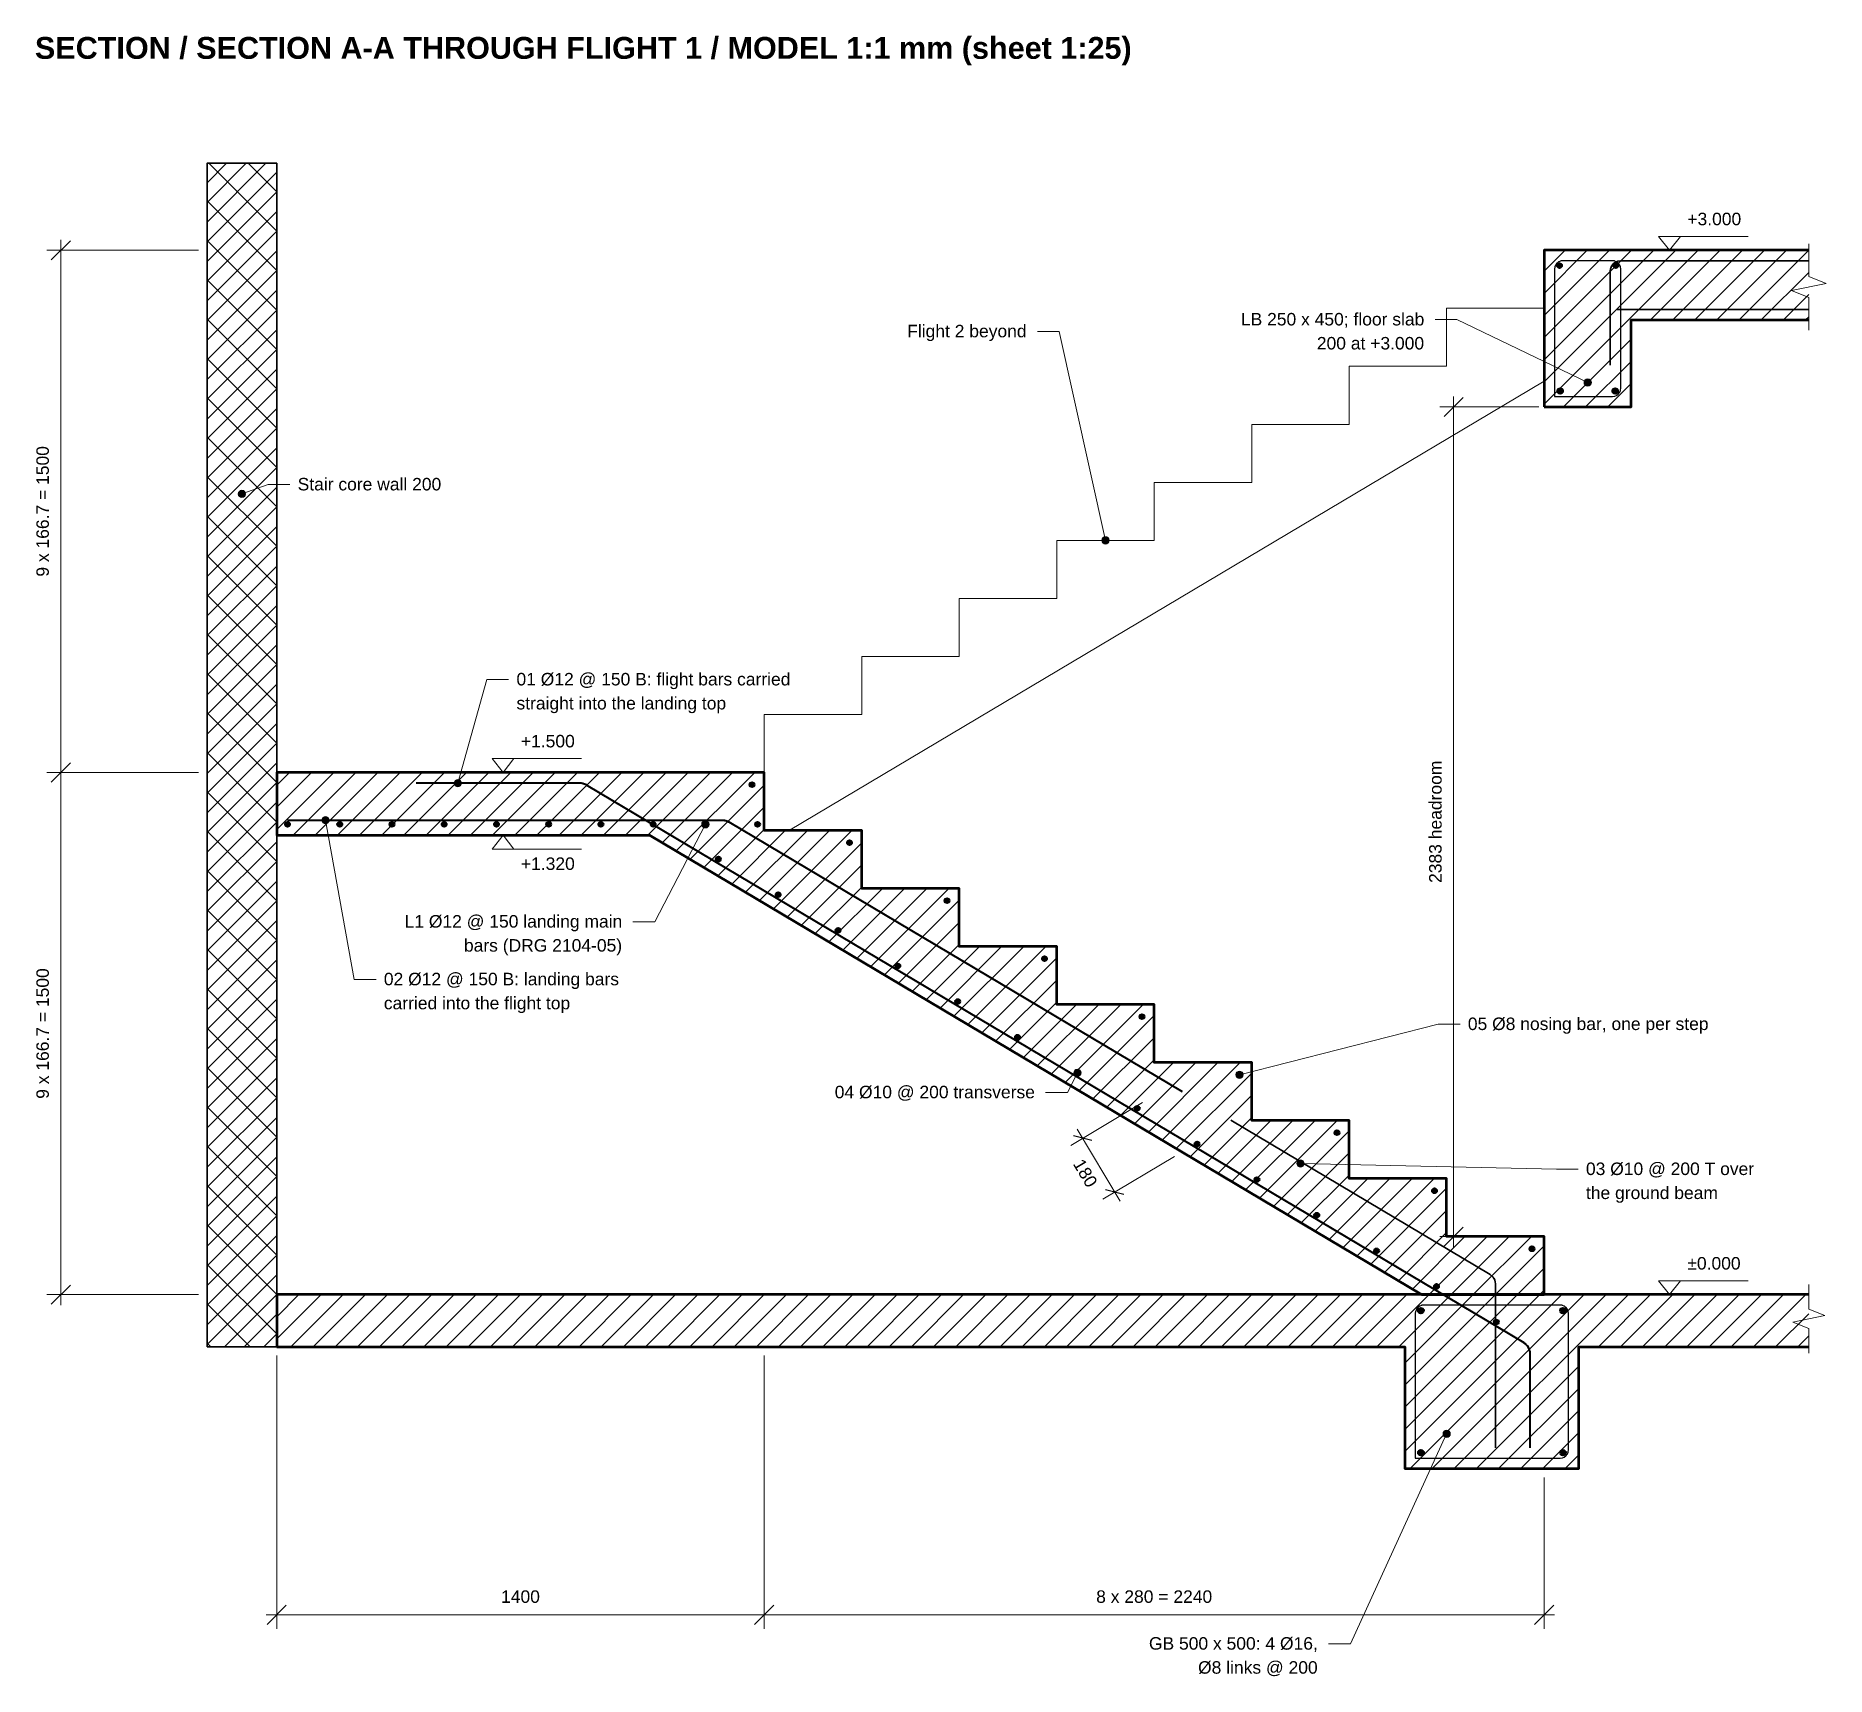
# Model space of a CAD drawing. Header units: millimetres. Extents: x 3 to 17716, y 0 to 5336.
# Drawn here: x 3 to 5144, y 5 to 4717 of the extents above; entities that cross this region are included whole.
import ezdxf
from ezdxf.enums import TextEntityAlignment as Align

# ---------------------------------------------------------------- set-up
doc = ezdxf.new("R2010")
doc.units = ezdxf.units.MM
for name, color, linetype, lineweight, true_color in [('A-BORDER', 7, 'Continuous', 18, 0x6f8794), ('A-DIMS', 7, 'Continuous', 15, 0x46606d), ('A-TEXT', 7, 'Continuous', 15, 0x1b2a33), ('A-WALL', 7, 'Continuous', 35, 0x3a4a54), ('S-CONC', 7, 'Continuous', 50, 0x1f2d36), ('S-CONC-BYD', 7, 'Continuous', 18, 0x5b6b74), ('S-HATCH', 7, 'Continuous', 9, 0x9aa5aa), ('S-REBAR', 7, 'Continuous', 40, 0xb2361f)]:
    doc.layers.add(name, color=color, linetype=linetype, lineweight=lineweight, true_color=true_color)
doc.styles.add('STR_BOLD', font='arialbd.ttf')
doc.styles.add('STR_REGULAR', font='arial.ttf')

msp = doc.modelspace()

# ---------------------------------------------------------------- texts
at = {"layer": 'A-TEXT', "style": 'STR_BOLD'}
msp.add_text('SECTION / SECTION A-A THROUGH FLIGHT 1 / MODEL 1:1 mm (sheet 1:25)', height=62.825, dxfattribs=at).set_placement((0, 4651))

# ---------------------------------------------------------------- blocks, each defined once
blk = doc.blocks.new('2104_STAIR_DOGLEG_SECTION')
at = {"layer": 'A-DIMS'}
h = blk.add_hatch(color=256, dxfattribs=at)
edge = h.paths.add_edge_path()
edge.add_arc((3765, 2620), 10.5, 0, 360)
h = blk.add_hatch(color=256, dxfattribs=at)
edge = h.paths.add_edge_path()
edge.add_arc((-100, 2300), 10.5, 0, 360)
h = blk.add_hatch(color=256, dxfattribs=at)
edge = h.paths.add_edge_path()
edge.add_arc((2380, 2166.7), 10.5, 0, 360)
h = blk.add_hatch(color=256, dxfattribs=at)
edge = h.paths.add_edge_path()
edge.add_arc((520, 1469), 10.5, 0, 360)
h = blk.add_hatch(color=256, dxfattribs=at)
edge = h.paths.add_edge_path()
edge.add_arc((140, 1363), 10.5, 0, 360)
h = blk.add_hatch(color=256, dxfattribs=at)
edge = h.paths.add_edge_path()
edge.add_arc((1231, 1351), 10.5, 0, 360)
h = blk.add_hatch(color=256, dxfattribs=at)
edge = h.paths.add_edge_path()
edge.add_arc((2299.5, 637.3), 10.5, 0, 360)
h = blk.add_hatch(color=256, dxfattribs=at)
edge = h.paths.add_edge_path()
edge.add_arc((2765, 631.7), 10.5, 0, 360)
h = blk.add_hatch(color=256, dxfattribs=at)
edge = h.paths.add_edge_path()
edge.add_arc((2940, 376.6), 10.5, 0, 360)
h = blk.add_hatch(color=256, dxfattribs=at)
edge = h.paths.add_edge_path()
edge.add_arc((3360, -400), 10.5, 0, 360)
at = {"layer": 'S-REBAR'}
h = blk.add_hatch(color=256, dxfattribs=at)
edge = h.paths.add_edge_path()
edge.add_arc((3684, 2956), 7, 0, 360)
h = blk.add_hatch(color=256, dxfattribs=at)
edge = h.paths.add_edge_path()
edge.add_arc((3846, 2956), 7, 0, 360)
h = blk.add_hatch(color=256, dxfattribs=at)
edge = h.paths.add_edge_path()
edge.add_arc((3686, 2596), 8, 0, 360)
h = blk.add_hatch(color=256, dxfattribs=at)
edge = h.paths.add_edge_path()
edge.add_arc((3844, 2596), 8, 0, 360)
h = blk.add_hatch(color=256, dxfattribs=at)
edge = h.paths.add_edge_path()
edge.add_arc((1365, 1465), 7, 0, 360)
h = blk.add_hatch(color=256, dxfattribs=at)
edge = h.paths.add_edge_path()
edge.add_arc((31, 1351), 7, 0, 360)
h = blk.add_hatch(color=256, dxfattribs=at)
edge = h.paths.add_edge_path()
edge.add_arc((181, 1351), 7, 0, 360)
h = blk.add_hatch(color=256, dxfattribs=at)
edge = h.paths.add_edge_path()
edge.add_arc((331, 1351), 7, 0, 360)
h = blk.add_hatch(color=256, dxfattribs=at)
edge = h.paths.add_edge_path()
edge.add_arc((481, 1351), 7, 0, 360)
h = blk.add_hatch(color=256, dxfattribs=at)
edge = h.paths.add_edge_path()
edge.add_arc((631, 1351), 7, 0, 360)
h = blk.add_hatch(color=256, dxfattribs=at)
edge = h.paths.add_edge_path()
edge.add_arc((781, 1351), 7, 0, 360)
h = blk.add_hatch(color=256, dxfattribs=at)
edge = h.paths.add_edge_path()
edge.add_arc((931, 1351), 7, 0, 360)
h = blk.add_hatch(color=256, dxfattribs=at)
edge = h.paths.add_edge_path()
edge.add_arc((1081, 1351), 7, 0, 360)
h = blk.add_hatch(color=256, dxfattribs=at)
edge = h.paths.add_edge_path()
edge.add_arc((1231, 1351), 7, 0, 360)
h = blk.add_hatch(color=256, dxfattribs=at)
edge = h.paths.add_edge_path()
edge.add_arc((1381, 1351), 7, 0, 360)
h = blk.add_hatch(color=256, dxfattribs=at)
edge = h.paths.add_edge_path()
edge.add_arc((1645, 1298.3), 7, 0, 360)
h = blk.add_hatch(color=256, dxfattribs=at)
edge = h.paths.add_edge_path()
edge.add_arc((1268.3, 1251.1), 7, 0, 360)
h = blk.add_hatch(color=256, dxfattribs=at)
edge = h.paths.add_edge_path()
edge.add_arc((1440.2, 1148.8), 7, 0, 360)
h = blk.add_hatch(color=256, dxfattribs=at)
edge = h.paths.add_edge_path()
edge.add_arc((1925, 1131.7), 7, 0, 360)
h = blk.add_hatch(color=256, dxfattribs=at)
edge = h.paths.add_edge_path()
edge.add_arc((1612.1, 1046.5), 7, 0, 360)
h = blk.add_hatch(color=256, dxfattribs=at)
edge = h.paths.add_edge_path()
edge.add_arc((1783.9, 944.2), 7, 0, 360)
h = blk.add_hatch(color=256, dxfattribs=at)
edge = h.paths.add_edge_path()
edge.add_arc((2205, 965), 7, 0, 360)
h = blk.add_hatch(color=256, dxfattribs=at)
edge = h.paths.add_edge_path()
edge.add_arc((1955.8, 841.9), 7, 0, 360)
h = blk.add_hatch(color=256, dxfattribs=at)
edge = h.paths.add_edge_path()
edge.add_arc((2485, 798.3), 7, 0, 360)
h = blk.add_hatch(color=256, dxfattribs=at)
edge = h.paths.add_edge_path()
edge.add_arc((2127.6, 739.6), 7, 0, 360)
h = blk.add_hatch(color=256, dxfattribs=at)
edge = h.paths.add_edge_path()
edge.add_arc((2299.5, 637.3), 7, 0, 360)
h = blk.add_hatch(color=256, dxfattribs=at)
edge = h.paths.add_edge_path()
edge.add_arc((2765, 631.7), 7, 0, 360)
h = blk.add_hatch(color=256, dxfattribs=at)
edge = h.paths.add_edge_path()
edge.add_arc((2471.4, 535), 7, 0, 360)
h = blk.add_hatch(color=256, dxfattribs=at)
edge = h.paths.add_edge_path()
edge.add_arc((3045, 465), 7, 0, 360)
h = blk.add_hatch(color=256, dxfattribs=at)
edge = h.paths.add_edge_path()
edge.add_arc((2643.2, 432.7), 7, 0, 360)
h = blk.add_hatch(color=256, dxfattribs=at)
edge = h.paths.add_edge_path()
edge.add_arc((2815.1, 330.4), 7, 0, 360)
h = blk.add_hatch(color=256, dxfattribs=at)
edge = h.paths.add_edge_path()
edge.add_arc((3325, 298.3), 7, 0, 360)
h = blk.add_hatch(color=256, dxfattribs=at)
edge = h.paths.add_edge_path()
edge.add_arc((2986.9, 228.1), 7, 0, 360)
h = blk.add_hatch(color=256, dxfattribs=at)
edge = h.paths.add_edge_path()
edge.add_arc((3158.8, 125.8), 7, 0, 360)
h = blk.add_hatch(color=256, dxfattribs=at)
edge = h.paths.add_edge_path()
edge.add_arc((3605, 131.7), 7, 0, 360)
h = blk.add_hatch(color=256, dxfattribs=at)
edge = h.paths.add_edge_path()
edge.add_arc((3330.7, 23.5), 7, 0, 360)
h = blk.add_hatch(color=256, dxfattribs=at)
edge = h.paths.add_edge_path()
edge.add_arc((3286, -46), 8, 0, 360)
h = blk.add_hatch(color=256, dxfattribs=at)
edge = h.paths.add_edge_path()
edge.add_arc((3694, -46), 8, 0, 360)
h = blk.add_hatch(color=256, dxfattribs=at)
edge = h.paths.add_edge_path()
edge.add_arc((3502.5, -78.8), 7, 0, 360)
h = blk.add_hatch(color=256, dxfattribs=at)
edge = h.paths.add_edge_path()
edge.add_arc((3286, -454), 8, 0, 360)
h = blk.add_hatch(color=256, dxfattribs=at)
edge = h.paths.add_edge_path()
edge.add_arc((3694, -454), 8, 0, 360)
at = {"layer": 'A-DIMS'}
for p, q in [((3968.8, 3040), (4225.6, 3040)), ((-225, 3000), (-660, 3000)), ((-620, 1470), (-620, 3030)), ((3380, 136.7), (3380, 2580)), ((3625, 2550), (3340, 2550)), ((-225, 1500), (-660, 1500)), ((-225, 1500), (-660, 1500)), ((-620, -30), (-620, 1530)), ((618.8, 1540), (875.5, 1540)), ((618.8, 1280), (875.5, 1280)), ((2486.5, 551.5), (2280.2, 428.7)), ((2422, 268.7), (2299.2, 474.9)), ((2578.5, 396.8), (2372.3, 274)), ((3615, 166.7), (3340, 166.7)), ((-225, 0), (-660, 0)), ((3968.8, 40), (4225.6, 40)), ((0, -175), (0, -960)), ((1400, -175), (1400, -960)), ((1400, -175), (1400, -960)), ((3640, -525), (3640, -960)), ((-30, -920), (1430, -920)), ((1370, -920), (3670, -920))]:
    blk.add_line(p, q, dxfattribs=at)
at = {"layer": 'A-DIMS', "lineweight": 30}
for p, q in [((-647.5, 2972.5), (-592.5, 3027.5)), ((3352.5, 2522.5), (3407.5, 2577.5)), ((-647.5, 1472.5), (-592.5, 1527.5)), ((-647.5, 1472.5), (-592.5, 1527.5)), ((2341.2, 442.4), (2287.9, 455.9)), ((2433.3, 287.7), (2380, 301.3)), ((3352.5, 139.2), (3407.5, 194.2)), ((-647.5, -27.5), (-592.5, 27.5)), ((-27.5, -947.5), (27.5, -892.5)), ((1372.5, -947.5), (1427.5, -892.5)), ((1372.5, -947.5), (1427.5, -892.5)), ((3612.5, -947.5), (3667.5, -892.5))]:
    blk.add_line(p, q, dxfattribs=at)
at = {"layer": 'A-DIMS'}
for points in [[(4000, 3000), (3968.8, 3040), (4031.2, 3040)], [(650, 1500), (618.8, 1540), (681.2, 1540)], [(650, 1320), (618.8, 1280), (681.2, 1280)], [(4000, 0), (3968.8, 40), (4031.2, 40)]]:
    blk.add_lwpolyline(points, close=True, dxfattribs=at)
for points in [[(4400, 2770.8), (4400, 2864.6), (4350, 2884.6), (4450, 2904.6), (4400, 2924.6), (4400, 3018.4)], [(3326.8, 2801.1), (3389.3, 2801.1), (3765, 2620)], [(2185, 2767), (2247.5, 2767), (2380, 2166.7)], [(37.5, 2327.2), (-25, 2327.2), (-100, 2300)], [(666, 1767), (603.5, 1767), (520, 1469)], [(285.1, 905.6), (222.6, 905.6), (140, 1363)], [(1023, 1071.3), (1085.5, 1071.3), (1231, 1351)], [(3398.3, 777), (3335.8, 777), (2765, 631.7)], [(2208.2, 581), (2270.7, 581), (2299.5, 637.3)], [(3737.5, 360.5), (3675, 360.5), (2940, 376.6)], [(4400, -168.3), (4400, -97), (4354.1, -78.7), (4445.9, -60.3), (4400, -42), (4400, 29.3)], [(3021.1, -1003), (3083.6, -1003), (3360, -400)]]:
    blk.add_lwpolyline(points, dxfattribs=at)
for centre in [(3765, 2620), (-100, 2300), (2380, 2166.7), (520, 1469), (140, 1363), (1231, 1351), (2299.5, 637.3), (2765, 631.7), (2940, 376.6), (3360, -400)]:
    blk.add_circle(centre, 10.5, dxfattribs=at)
at = {"layer": 'A-WALL'}
blk.add_lwpolyline([(-200, -150), (0, -150), (0, 3250), (-200, 3250), (-200, -150)], dxfattribs=at)
at = {"layer": 'S-CONC'}
for points in [[(4400, 3000), (3640, 3000), (3640, 2550)], [(3640, 2550), (3890, 2550), (3890, 2800), (4400, 2800)], [(3288.1, 0), (3640, 0), (3640, 166.7), (3360, 166.7), (3360, 333.3), (3080, 333.3), (3080, 500), (2800, 500), (2800, 666.7), (2520, 666.7), (2520, 833.3), (2240, 833.3), (2240, 1000), (1960, 1000), (1960, 1166.7), (1680, 1166.7), (1680, 1333.3), (1400, 1333.3), (1400, 1500), (0, 1500), (0, 1320), (1070.5, 1320), (3288.1, 0)], [(4400, 0), (0, 0), (0, -150)], [(0, -150), (3240, -150), (3240, -500), (3740, -500), (3740, -150), (4400, -150)]]:
    blk.add_lwpolyline(points, dxfattribs=at)
at = {"layer": 'S-CONC-BYD'}
for points in [[(1400, 1500), (1400, 1666.7), (1680, 1666.7), (1680, 1833.3), (1960, 1833.3), (1960, 2000), (2240, 2000), (2240, 2166.7), (2520, 2166.7), (2520, 2333.3), (2800, 2333.3), (2800, 2500), (3080, 2500), (3080, 2666.7), (3360, 2666.7), (3360, 2833.3), (3640, 2833.3)], [(1470.2, 1332.3), (3640, 2623.9)]]:
    blk.add_lwpolyline(points, dxfattribs=at)
at = {"layer": 'S-HATCH'}
for p, q in [((-200, 3081), (-31, 3250)), ((-200, 3137.5), (-87.5, 3250)), ((-200, 3194.1), (-144.1, 3250)), ((-195.3, 3250), (0, 3054.7)), ((-82.2, 3250), (0, 3167.8)), ((-200, 3024.4), (0, 3224.4)), ((-200, 2967.8), (0, 3167.8)), ((-200, 3141.6), (0, 2941.6)), ((-200, 2911.3), (0, 3111.3)), ((-200, 2854.7), (0, 3054.7)), ((-200, 3028.4), (0, 2828.4)), ((-200, 2798.1), (0, 2998.1)), ((3640, 2558.1), (4081.9, 3000)), ((3640, 2621.8), (4018.2, 3000)), ((3640, 2685.4), (3954.6, 3000)), ((3640, 2749), (3891, 3000)), ((3640, 2812.7), (3827.3, 3000)), ((3640, 2876.3), (3763.7, 3000)), ((3640, 2940), (3700, 3000)), ((3945.5, 2800), (4145.5, 3000)), ((4009.2, 2800), (4209.2, 3000)), ((4072.8, 2800), (4272.8, 3000)), ((4136.4, 2800), (4336.4, 3000)), ((4200.1, 2800), (4400, 2999.9)), ((-200, 2741.6), (0, 2941.6)), ((4263.7, 2800), (4400, 2936.3)), ((-200, 2915.3), (0, 2715.3)), ((-200, 2685), (0, 2885)), ((-200, 2628.4), (0, 2828.4)), ((4327.4, 2800), (4400, 2872.6)), ((-200, 2802.2), (0, 2602.2)), ((4391, 2800), (4400, 2809)), ((-200, 2571.9), (0, 2771.9)), ((3695.5, 2550), (3890, 2744.5)), ((-200, 2515.3), (0, 2715.3)), ((-200, 2689), (0, 2489)), ((3759.2, 2550), (3890, 2680.8)), ((-200, 2458.7), (0, 2658.7)), ((-200, 2402.2), (0, 2602.2)), ((-200, 2575.9), (0, 2375.9)), ((3822.8, 2550), (3890, 2617.2)), ((-200, 2345.6), (0, 2545.6)), ((3886.4, 2550), (3890, 2553.6)), ((-200, 2289), (0, 2489)), ((-200, 2462.7), (0, 2262.7)), ((-200, 2232.4), (0, 2432.4)), ((-200, 2175.9), (0, 2375.9)), ((-200, 2349.6), (0, 2149.6)), ((-200, 2119.3), (0, 2319.3)), ((-200, 2062.7), (0, 2262.7)), ((-200, 2236.5), (0, 2036.5)), ((-200, 2006.2), (0, 2206.2)), ((-200, 1949.6), (0, 2149.6)), ((-200, 2123.3), (0, 1923.3)), ((-200, 1893), (0, 2093)), ((-200, 1836.5), (0, 2036.5)), ((-200, 2010.2), (0, 1810.2)), ((-200, 1779.9), (0, 1979.9)), ((-200, 1723.3), (0, 1923.3)), ((-200, 1897.1), (0, 1697.1)), ((-200, 1666.8), (0, 1866.8)), ((-200, 1610.2), (0, 1810.2)), ((-200, 1783.9), (0, 1583.9)), ((-200, 1553.6), (0, 1753.6)), ((-200, 1497.1), (0, 1697.1)), ((-200, 1670.8), (0, 1470.8)), ((-200, 1440.5), (0, 1640.5)), ((-200, 1383.9), (0, 1583.9)), ((-200, 1557.6), (0, 1357.6)), ((-200, 1327.4), (0, 1527.4)), ((0, 1336.4), (163.6, 1500)), ((0, 1400.1), (99.9, 1500)), ((0, 1463.7), (36.3, 1500)), ((47.2, 1320), (227.2, 1500)), ((110.8, 1320), (290.8, 1500)), ((174.5, 1320), (354.5, 1500)), ((238.1, 1320), (418.1, 1500)), ((301.8, 1320), (481.8, 1500)), ((365.4, 1320), (545.4, 1500)), ((429, 1320), (609, 1500)), ((492.7, 1320), (672.7, 1500)), ((556.3, 1320), (736.3, 1500)), ((620, 1320), (800, 1500)), ((683.6, 1320), (863.6, 1500)), ((747.2, 1320), (927.2, 1500)), ((810.9, 1320), (990.9, 1500)), ((874.5, 1320), (1054.5, 1500)), ((938.2, 1320), (1118.2, 1500)), ((1001.8, 1320), (1181.8, 1500)), ((1065.4, 1320), (1245.4, 1500)), ((1107.2, 1298.1), (1309.1, 1500)), ((1147.1, 1274.4), (1372.7, 1500)), ((-200, 1270.8), (0, 1470.8)), ((-200, 1444.5), (0, 1244.5)), ((1187, 1250.6), (1400, 1463.6)), ((-200, 1214.2), (0, 1414.2)), ((1226.9, 1226.9), (1400, 1400)), ((-200, 1157.6), (0, 1357.6)), ((-200, 1331.4), (0, 1131.4)), ((-200, 1101.1), (0, 1301.1)), ((1266.8, 1203.2), (1400, 1336.4)), ((1306.7, 1179.4), (1460.6, 1333.3)), ((1346.6, 1155.7), (1524.3, 1333.3)), ((1386.5, 1131.9), (1587.9, 1333.3)), ((1426.4, 1108.2), (1651.5, 1333.3)), ((1466.3, 1084.4), (1680, 1298.2)), ((-200, 1044.5), (0, 1244.5)), ((1506.2, 1060.7), (1680, 1234.5)), ((-200, 1218.2), (0, 1018.2)), ((-200, 987.9), (0, 1187.9)), ((-200, 931.4), (0, 1131.4)), ((1546, 1036.9), (1680, 1170.9)), ((1585.9, 1013.2), (1739.4, 1166.7)), ((1625.8, 989.4), (1803.1, 1166.7)), ((1665.7, 965.7), (1866.7, 1166.7)), ((1705.6, 941.9), (1930.3, 1166.7)), ((1745.5, 918.2), (1960, 1132.7)), ((-200, 1105.1), (0, 905.1)), ((-200, 874.8), (0, 1074.8)), ((1785.4, 894.5), (1960, 1069)), ((-200, 818.2), (0, 1018.2)), ((-200, 992), (0, 792)), ((1825.3, 870.7), (1960, 1005.4)), ((1865.2, 847), (2018.2, 1000)), ((1905.1, 823.2), (2081.9, 1000)), ((1945, 799.5), (2145.5, 1000)), ((1984.9, 775.7), (2209.2, 1000)), ((-200, 761.7), (0, 961.7)), ((2024.8, 752), (2240, 967.2)), ((-200, 705.1), (0, 905.1)), ((-200, 878.8), (0, 678.8)), ((2064.7, 728.2), (2240, 903.6)), ((-200, 648.5), (0, 848.5)), ((2104.6, 704.5), (2240, 839.9)), ((2144.4, 680.7), (2297, 833.3)), ((2184.3, 657), (2360.7, 833.3)), ((2224.2, 633.2), (2424.3, 833.3)), ((2264.1, 609.5), (2488, 833.3)), ((-200, 592), (0, 792)), ((2304, 585.8), (2520, 801.7)), ((-200, 765.7), (0, 565.7)), ((-200, 535.4), (0, 735.4)), ((2343.9, 562), (2520, 738.1)), ((-200, 478.8), (0, 678.8)), ((2383.8, 538.3), (2520, 674.5)), ((-200, 652.5), (0, 452.5)), ((-200, 422.3), (0, 622.3)), ((2423.7, 514.5), (2575.9, 666.7)), ((2463.6, 490.8), (2639.5, 666.7)), ((2503.5, 467), (2703.1, 666.7)), ((2543.4, 443.3), (2766.8, 666.7)), ((2583.3, 419.5), (2800, 636.3)), ((-200, 365.7), (0, 565.7)), ((2623.2, 395.8), (2800, 572.6)), ((-200, 539.4), (0, 339.4)), ((-200, 309.1), (0, 509.1)), ((2663.1, 372), (2800, 509)), ((2703, 348.3), (2854.7, 500)), ((2742.8, 324.5), (2918.3, 500)), ((2782.7, 300.8), (2981.9, 500)), ((2822.6, 277.1), (3045.6, 500)), ((2862.5, 253.3), (3080, 470.8)), ((-200, 252.5), (0, 452.5)), ((-200, 426.3), (0, 226.3)), ((-200, 196), (0, 396)), ((2902.4, 229.6), (3080, 407.1)), ((-200, 139.4), (0, 339.4)), ((-200, 313.1), (0, 113.1)), ((2942.3, 205.8), (3080, 343.5)), ((2982.2, 182.1), (3133.5, 333.3)), ((3022.1, 158.3), (3197.1, 333.3)), ((3062, 134.6), (3260.8, 333.3)), ((3101.9, 110.8), (3324.4, 333.3)), ((-200, 82.8), (0, 282.8)), ((3141.8, 87.1), (3360, 305.3)), ((-200, 26.3), (0, 226.3)), ((3181.7, 63.3), (3360, 241.7)), ((-200, 200), (0, 0)), ((-200, -30.3), (0, 169.7)), ((3221.6, 39.6), (3360, 178)), ((3261.5, 15.8), (3412.3, 166.7)), ((3309.3, 0), (3475.9, 166.7)), ((3372.9, 0), (3539.6, 166.7)), ((3436.5, 0), (3603.2, 166.7)), ((-200, -86.9), (0, 113.1)), ((3500.2, 0), (3640, 139.8)), ((-200, 86.9), (0, -113.1)), ((-200, -143.4), (0, 56.6)), ((3563.8, 0), (3640, 76.2)), ((-150, -150), (0, 0)), ((0, -127.3), (127.3, 0)), ((0, -63.6), (63.6, 0)), ((40.9, -150), (190.9, 0)), ((104.6, -150), (254.6, 0)), ((168.2, -150), (318.2, 0)), ((231.8, -150), (381.8, 0)), ((295.5, -150), (445.5, 0)), ((359.1, -150), (509.1, 0)), ((422.8, -150), (572.8, 0)), ((486.4, -150), (636.4, 0)), ((550, -150), (700, 0)), ((613.7, -150), (763.7, 0)), ((677.3, -150), (827.3, 0)), ((741, -150), (891, 0)), ((804.6, -150), (954.6, 0)), ((868.2, -150), (1018.2, 0)), ((931.9, -150), (1081.9, 0)), ((995.5, -150), (1145.5, 0)), ((1059.2, -150), (1209.2, 0)), ((1122.8, -150), (1272.8, 0)), ((1186.4, -150), (1336.4, 0)), ((1250.1, -150), (1400.1, 0)), ((1313.7, -150), (1463.7, 0)), ((1377.4, -150), (1527.4, 0)), ((1441, -150), (1591, 0)), ((1504.6, -150), (1654.6, 0)), ((1631.9, -150), (1781.9, 0)), ((1695.5, -150), (1845.5, 0)), ((1759.2, -150), (1909.2, 0)), ((1822.8, -150), (1972.8, 0)), ((1886.5, -150), (2036.5, 0)), ((1950.1, -150), (2100.1, 0)), ((2077.4, -150), (2227.4, 0)), ((2141, -150), (2291, 0)), ((2204.7, -150), (2354.7, 0)), ((2268.3, -150), (2418.3, 0)), ((2331.9, -150), (2481.9, 0)), ((2395.6, -150), (2545.6, 0)), ((2459.2, -150), (2609.2, 0)), ((2522.9, -150), (2672.9, 0)), ((2586.5, -150), (2736.5, 0)), ((2650.1, -150), (2800.1, 0)), ((2713.8, -150), (2863.8, 0)), ((2777.4, -150), (2927.4, 0)), ((2841.1, -150), (2991.1, 0)), ((2904.7, -150), (3054.7, 0)), ((2968.3, -150), (3118.3, 0)), ((3032, -150), (3182, 0)), ((3095.6, -150), (3245.6, 0)), ((3159.3, -150), (3309.3, 0)), ((3222.9, -150), (3372.9, 0)), ((3240, -451.1), (3691.1, 0)), ((3240, -387.5), (3627.5, 0)), ((3240, -323.8), (3563.8, 0)), ((3240, -260.2), (3500.2, 0)), ((3240, -196.5), (3436.5, 0)), ((3254.7, -500), (3754.7, 0)), ((3318.4, -500), (3818.4, 0)), ((3382, -500), (3882, 0)), ((3627.5, 0), (3640, 12.5)), ((3795.7, -150), (3945.7, 0)), ((3859.3, -150), (4009.3, 0)), ((3922.9, -150), (4072.9, 0)), ((3986.6, -150), (4136.6, 0)), ((4050.2, -150), (4200.2, 0)), ((4113.9, -150), (4263.9, 0)), ((4177.5, -150), (4327.5, 0)), ((4241.1, -150), (4391.1, 0)), ((-200, -26.3), (-76.3, -150)), ((1568.3, -150), (1718.3, 0)), ((2013.7, -150), (2163.7, 0)), ((-93.4, -150), (0, -56.6)), ((4304.8, -150), (4400, -54.8)), ((-200, -139.4), (-189.4, -150)), ((-36.9, -150), (0, -113.1)), ((4368.4, -150), (4400, -118.4)), ((3445.7, -500), (3740, -205.7)), ((3509.3, -500), (3740, -269.3)), ((3572.9, -500), (3740, -332.9)), ((3636.6, -500), (3740, -396.6)), ((3700.2, -500), (3740, -460.2))]:
    blk.add_line(p, q, dxfattribs=at)
at = {"layer": 'S-REBAR', "lineweight": 30}
for points in [[(3670, 2580), (3835.7, 2580), (3835.8, 2580), (3835.9, 2580), (3836, 2580), (3836.1, 2580), (3836.2, 2580), (3836.3, 2580), (3841.7, 2580.7), (3841.9, 2580.8), (3842, 2580.8), (3842.2, 2580.9), (3842.4, 2580.9), (3842.5, 2581), (3842.7, 2581), (3847.5, 2583), (3847.7, 2583.1), (3847.8, 2583.2), (3848, 2583.2), (3848.1, 2583.3), (3848.3, 2583.4), (3848.4, 2583.5), (3852.6, 2586.7), (3852.7, 2586.8), (3852.8, 2586.9), (3852.9, 2587.1), (3853.1, 2587.2), (3853.2, 2587.3), (3853.3, 2587.4), (3856.5, 2591.6), (3856.6, 2591.7), (3856.7, 2591.9), (3856.8, 2592), (3856.8, 2592.2), (3856.9, 2592.3), (3857, 2592.5), (3859, 2597.3), (3859, 2597.5), (3859.1, 2597.6), (3859.1, 2597.8), (3859.2, 2598), (3859.2, 2598.1), (3859.3, 2598.3), (3860, 2603.7), (3860, 2603.8), (3860, 2603.9), (3860, 2604), (3860, 2604.1), (3860, 2604.2), (3860, 2604.3), (3860, 2945.7), (3860, 2945.8), (3860, 2945.9), (3860, 2946), (3860, 2946.1), (3860, 2946.2), (3860, 2946.3), (3859.3, 2951.7), (3859.2, 2951.9), (3859.2, 2952), (3859.1, 2952.2), (3859.1, 2952.4), (3859, 2952.5), (3859, 2952.7), (3857, 2957.5), (3856.9, 2957.7), (3856.8, 2957.8), (3856.8, 2958), (3856.7, 2958.1), (3856.6, 2958.3), (3856.5, 2958.4), (3853.3, 2962.6), (3853.2, 2962.7), (3853.1, 2962.8), (3852.9, 2962.9), (3852.8, 2963.1), (3852.7, 2963.2), (3852.6, 2963.3), (3848.4, 2966.5), (3848.3, 2966.6), (3848.1, 2966.7), (3848, 2966.8), (3847.8, 2966.8), (3847.7, 2966.9), (3847.5, 2967), (3842.7, 2969), (3842.5, 2969), (3842.4, 2969.1), (3842.2, 2969.1), (3842, 2969.2), (3841.9, 2969.2), (3841.7, 2969.3), (3836.3, 2970), (3836.2, 2970), (3836.1, 2970), (3836, 2970), (3835.9, 2970), (3835.8, 2970), (3835.7, 2970), (3694.3, 2970), (3694.2, 2970), (3694.1, 2970), (3694, 2970), (3693.9, 2970), (3693.8, 2970), (3693.7, 2970), (3688.3, 2969.3), (3688.1, 2969.2), (3688, 2969.2), (3687.8, 2969.1), (3687.6, 2969.1), (3687.5, 2969), (3687.3, 2969), (3682.5, 2967), (3682.3, 2966.9), (3682.2, 2966.8), (3682, 2966.8), (3681.9, 2966.7), (3681.7, 2966.6), (3681.6, 2966.5), (3677.4, 2963.3), (3677.3, 2963.2), (3677.2, 2963.1), (3677.1, 2962.9), (3676.9, 2962.8), (3676.8, 2962.7), (3676.7, 2962.6), (3673.5, 2958.4), (3673.4, 2958.3), (3673.3, 2958.1), (3673.2, 2958), (3673.2, 2957.8), (3673.1, 2957.7), (3673, 2957.5), (3671, 2952.7), (3671, 2952.5), (3670.9, 2952.4), (3670.9, 2952.2), (3670.8, 2952), (3670.8, 2951.9), (3670.7, 2951.7), (3670, 2946.3), (3670, 2946.2), (3670, 2946.1), (3670, 2946), (3670, 2945.9), (3670, 2945.8), (3670, 2945.7), (3670, 2580)], [(3270, -470), (3685.7, -470), (3685.8, -470), (3685.9, -470), (3686, -470), (3686.1, -470), (3686.2, -470), (3686.3, -470), (3691.7, -469.3), (3691.9, -469.2), (3692, -469.2), (3692.2, -469.1), (3692.4, -469.1), (3692.5, -469), (3692.7, -469), (3697.5, -467), (3697.7, -466.9), (3697.8, -466.8), (3698, -466.8), (3698.1, -466.7), (3698.3, -466.6), (3698.4, -466.5), (3702.6, -463.3), (3702.7, -463.2), (3702.8, -463.1), (3702.9, -462.9), (3703.1, -462.8), (3703.2, -462.7), (3703.3, -462.6), (3706.5, -458.4), (3706.6, -458.3), (3706.7, -458.1), (3706.8, -458), (3706.8, -457.8), (3706.9, -457.7), (3707, -457.5), (3709, -452.7), (3709, -452.5), (3709.1, -452.4), (3709.1, -452.2), (3709.2, -452), (3709.2, -451.9), (3709.3, -451.7), (3710, -446.3), (3710, -446.2), (3710, -446.1), (3710, -446), (3710, -445.9), (3710, -445.8), (3710, -445.7), (3710, -54.3), (3710, -54.2), (3710, -54.1), (3710, -54), (3710, -53.9), (3710, -53.8), (3710, -53.7), (3709.3, -48.3), (3709.2, -48.1), (3709.2, -48), (3709.1, -47.8), (3709.1, -47.6), (3709, -47.5), (3709, -47.3), (3707, -42.5), (3706.9, -42.3), (3706.8, -42.2), (3706.8, -42), (3706.7, -41.9), (3706.6, -41.7), (3706.5, -41.6), (3703.3, -37.4), (3703.2, -37.3), (3703.1, -37.2), (3702.9, -37.1), (3702.8, -36.9), (3702.7, -36.8), (3702.6, -36.7), (3698.4, -33.5), (3698.3, -33.4), (3698.1, -33.3), (3698, -33.2), (3697.8, -33.2), (3697.7, -33.1), (3697.5, -33), (3692.7, -31), (3692.5, -31), (3692.4, -30.9), (3692.2, -30.9), (3692, -30.8), (3691.9, -30.8), (3691.7, -30.7), (3686.3, -30), (3686.2, -30), (3686.1, -30), (3686, -30), (3685.9, -30), (3685.8, -30), (3685.7, -30), (3294.3, -30), (3294.2, -30), (3294.1, -30), (3294, -30), (3293.9, -30), (3293.8, -30), (3293.7, -30), (3288.3, -30.7), (3288.1, -30.8), (3288, -30.8), (3287.8, -30.9), (3287.6, -30.9), (3287.5, -31), (3287.3, -31), (3282.5, -33), (3282.3, -33.1), (3282.2, -33.2), (3282, -33.2), (3281.9, -33.3), (3281.7, -33.4), (3281.6, -33.5), (3277.4, -36.7), (3277.3, -36.8), (3277.2, -36.9), (3277.1, -37.1), (3276.9, -37.2), (3276.8, -37.3), (3276.7, -37.4), (3273.5, -41.6), (3273.4, -41.7), (3273.3, -41.9), (3273.2, -42), (3273.2, -42.2), (3273.1, -42.3), (3273, -42.5), (3271, -47.3), (3271, -47.5), (3270.9, -47.6), (3270.9, -47.8), (3270.8, -48), (3270.8, -48.1), (3270.7, -48.3), (3270, -53.7), (3270, -53.8), (3270, -53.9), (3270, -54), (3270, -54.1), (3270, -54.2), (3270, -54.3), (3270, -470)]]:
    blk.add_lwpolyline(points, dxfattribs=at)
at = {"layer": 'S-REBAR', "lineweight": 35}
for points in [[(3830, 2670), (3830, 2939.7), (3830, 2939.8), (3830, 2939.9), (3830, 2940), (3830, 2940.1), (3830, 2940.2), (3830, 2940.3), (3830.9, 2947.1), (3831, 2947.3), (3831, 2947.5), (3831.1, 2947.8), (3831.1, 2948), (3831.2, 2948.2), (3831.3, 2948.4), (3833.8, 2954.4), (3833.9, 2954.6), (3834, 2954.8), (3834.1, 2955), (3834.2, 2955.2), (3834.3, 2955.3), (3834.4, 2955.5), (3838.4, 2960.7), (3838.5, 2960.9), (3838.7, 2961), (3838.8, 2961.2), (3839, 2961.3), (3839.1, 2961.5), (3839.3, 2961.6), (3844.5, 2965.6), (3844.7, 2965.7), (3844.8, 2965.8), (3845, 2965.9), (3845.2, 2966), (3845.4, 2966.1), (3845.6, 2966.2), (3851.6, 2968.7), (3851.8, 2968.8), (3852, 2968.9), (3852.2, 2968.9), (3852.5, 2969), (3852.7, 2969), (3852.9, 2969.1), (3859.7, 2970), (3859.8, 2970), (3859.9, 2970), (3860, 2970), (3860.1, 2970), (3860.2, 2970), (3860.3, 2970), (4400, 2970)], [(3850, 2830), (4400, 2830)], [(3500, -440), (3500, 31.2), (3500, 31.2), (3500, 31.3), (3500, 31.4), (3500, 31.4), (3500, 31.5), (3500, 31.6), (3499.6, 36.1), (3499.6, 36.2), (3499.6, 36.4), (3499.5, 36.5), (3499.5, 36.6), (3499.5, 36.8), (3499.4, 36.9), (3498.3, 41.1), (3498.3, 41.2), (3498.3, 41.4), (3498.2, 41.5), (3498.2, 41.6), (3498.1, 41.8), (3498.1, 41.9), (3496.3, 45.8), (3496.2, 45.9), (3496.1, 46.1), (3496.1, 46.2), (3496, 46.3), (3495.9, 46.4), (3495.8, 46.5), (3493.4, 50.1), (3493.3, 50.2), (3493.2, 50.3), (3493.1, 50.4), (3493, 50.5), (3492.9, 50.6), (3492.8, 50.8), (3489.8, 53.8), (3489.7, 53.9), (3489.6, 54), (3489.5, 54.1), (3489.4, 54.2), (3489.3, 54.3), (3489.2, 54.4), (3485.5, 57), (3485.5, 57.1), (3485.4, 57.1), (3485.3, 57.1), (3485.3, 57.2), (3485.2, 57.2), (3485.2, 57.3), (2740, 500.8)]]:
    blk.add_lwpolyline(points, dxfattribs=at)
at = {"layer": 'S-REBAR', "lineweight": 40}
for points in [[(3600, -440), (3600, -170.3), (3600, -170.2), (3600, -170.1), (3600, -170.1), (3600, -170), (3600, -169.9), (3600, -169.8), (3599.5, -164.4), (3599.5, -164.2), (3599.5, -164.1), (3599.4, -163.9), (3599.4, -163.7), (3599.4, -163.5), (3599.3, -163.4), (3598, -158.4), (3598, -158.2), (3597.9, -158.1), (3597.9, -157.9), (3597.8, -157.7), (3597.7, -157.6), (3597.7, -157.4), (3595.5, -152.7), (3595.4, -152.6), (3595.4, -152.4), (3595.3, -152.3), (3595.2, -152.1), (3595.1, -152), (3595, -151.8), (3592.1, -147.6), (3592, -147.4), (3591.9, -147.3), (3591.8, -147.2), (3591.7, -147), (3591.5, -146.9), (3591.4, -146.8), (3587.8, -143.1), (3587.7, -143), (3587.6, -142.9), (3587.4, -142.8), (3587.3, -142.6), (3587.2, -142.5), (3587, -142.4), (3582.6, -139.3), (3582.6, -139.2), (3582.5, -139.2), (3582.4, -139.1), (3582.3, -139.1), (3582.3, -139), (3582.2, -139), (889.4, 1463.9), (889.4, 1463.9), (889.3, 1463.9), (889.3, 1463.9), (889.2, 1464), (889.2, 1464), (889.2, 1464), (886.7, 1465.3), (886.6, 1465.4), (886.5, 1465.4), (886.4, 1465.5), (886.4, 1465.5), (886.3, 1465.5), (886.2, 1465.6), (883.7, 1466.6), (883.6, 1466.6), (883.6, 1466.7), (883.5, 1466.7), (883.4, 1466.7), (883.3, 1466.8), (883.2, 1466.8), (880.7, 1467.6), (880.6, 1467.7), (880.5, 1467.7), (880.4, 1467.7), (880.3, 1467.7), (880.2, 1467.7), (880.2, 1467.8), (877.5, 1468.4), (877.5, 1468.4), (877.4, 1468.4), (877.3, 1468.4), (877.2, 1468.4), (877.1, 1468.4), (877, 1468.5), (874.4, 1468.8), (874.3, 1468.8), (874.2, 1468.8), (874.1, 1468.8), (874, 1468.9), (873.9, 1468.9), (873.8, 1468.9), (871, 1469), (871, 1469), (870.9, 1469), (870.9, 1469), (870.8, 1469), (870.8, 1469), (870.7, 1469), (400.8, 1469)], [(31, 1363), (1279.5, 1363), (1279.6, 1363), (1279.6, 1363), (1279.6, 1363), (1279.7, 1363), (1279.7, 1363), (1279.8, 1363), (1282.6, 1362.9), (1282.7, 1362.9), (1282.8, 1362.9), (1282.9, 1362.8), (1283, 1362.8), (1283, 1362.8), (1283.1, 1362.8), (1285.8, 1362.5), (1285.9, 1362.4), (1286, 1362.4), (1286.1, 1362.4), (1286.1, 1362.4), (1286.2, 1362.4), (1286.3, 1362.4), (1288.9, 1361.8), (1289, 1361.7), (1289.1, 1361.7), (1289.2, 1361.7), (1289.3, 1361.7), (1289.4, 1361.7), (1289.5, 1361.6), (1292, 1360.8), (1292.1, 1360.8), (1292.2, 1360.7), (1292.3, 1360.7), (1292.3, 1360.7), (1292.4, 1360.6), (1292.5, 1360.6), (1295, 1359.6), (1295.1, 1359.5), (1295.1, 1359.5), (1295.2, 1359.5), (1295.3, 1359.4), (1295.4, 1359.4), (1295.5, 1359.3), (1297.9, 1358), (1298, 1358), (1298, 1358), (1298.1, 1357.9), (1298.1, 1357.9), (1298.1, 1357.9), (1298.2, 1357.9), (2600, 583)]]:
    blk.add_lwpolyline(points, dxfattribs=at)
at = {"layer": 'S-REBAR'}
for centre, radius in [((3684, 2956), 7), ((3846, 2956), 7), ((3686, 2596), 8), ((3844, 2596), 8), ((1365, 1465), 7), ((31, 1351), 7), ((181, 1351), 7), ((331, 1351), 7), ((481, 1351), 7), ((631, 1351), 7), ((781, 1351), 7), ((931, 1351), 7), ((1081, 1351), 7), ((1231, 1351), 7), ((1381, 1351), 7), ((1645, 1298.3), 7), ((1268.3, 1251.1), 7), ((1440.2, 1148.8), 7), ((1925, 1131.7), 7), ((1612.1, 1046.5), 7), ((1783.9, 944.2), 7), ((2205, 965), 7), ((1955.8, 841.9), 7), ((2485, 798.3), 7), ((2127.6, 739.6), 7), ((2299.5, 637.3), 7), ((2765, 631.7), 7), ((2471.4, 535), 7), ((3045, 465), 7), ((2643.2, 432.7), 7), ((2815.1, 330.4), 7), ((3325, 298.3), 7), ((2986.9, 228.1), 7), ((3158.8, 125.8), 7), ((3605, 131.7), 7), ((3330.7, 23.5), 7), ((3286, -46), 8), ((3694, -46), 8), ((3502.5, -78.8), 7), ((3286, -454), 8), ((3694, -454), 8)]:
    blk.add_circle(centre, radius, dxfattribs=at)
at = {"layer": 'A-DIMS', "style": 'STR_REGULAR'}
for s, p in [('+3.000', (4051.2, 3072)), ('+1.500', (701.2, 1572)), ('+1.320', (701.2, 1220)), ('±0.000', (4051.2, 72))]:
    blk.add_text(s, height=35.9, dxfattribs=at).set_placement(p)
for s, rotation, p in [('9 x 166.7 = 1500', 90, (-654.5, 2250)), ('2383 headroom', 90, (3345.5, 1358.3)), ('9 x 166.7 = 1500', 90, (-654.5, 750)), ('180', -59.2373, (2306.9, 339.9))]:
    blk.add_text(s, height=35.9, rotation=rotation, dxfattribs=at).set_placement(p, align=Align.CENTER)
for s, p in [('1400', (700, -885.5)), ('8 x 280 = 2240', (2520, -885.5))]:
    blk.add_text(s, height=35.9, dxfattribs=at).set_placement(p, align=Align.CENTER)
at = {"layer": 'A-TEXT', "style": 'STR_REGULAR'}
for s, p in [('Flight 2 beyond', (1810.6, 2750)), ('LB 250 x 450; floor slab', (2769, 2784.1)), ('200 at +3.000', (2987.1, 2715.1)), ('Stair core wall 200', (60, 2310.2)), ('01 Ø12 @ 150 B: flight bars carried', (688.5, 1750)), ('straight into the landing top', (688.5, 1681)), ('L1 Ø12 @ 150 landing main', (367.2, 1054.3)), ('bars (DRG 2104-05)', (537.6, 985.3)), ('02 Ø12 @ 150 B: landing bars', (307.6, 888.6)), ('carried into the flight top', (307.6, 819.6)), ('05 Ø8 nosing bar, one per step', (3420.8, 760)), ('04 Ø10 @ 200 transverse', (1602.5, 564)), ('03 Ø10 @ 200 T over', (3760, 343.5)), ('the ground beam', (3760, 274.5)), ('GB 500 x 500: 4 Ø16,', (2504.9, -1020)), ('Ø8 links @ 200', (2646, -1089))]:
    blk.add_text(s, height=35.9, dxfattribs=at).set_placement(p)

# ---------------------------------------------------------------- block references
at = {"layer": 'A-BORDER'}
msp.add_blockref('2104_STAIR_DOGLEG_SECTION', (694.5, 1101), dxfattribs=at)

msp.set_redraw_order([(e.dxf.handle, doc.entitydb.next_handle()) for e in msp.query("TEXT MTEXT ATTDEF DIMENSION ARC_DIMENSION")])  # texts and dimensions are drawn at this point

doc.saveas('drawing.dxf')
